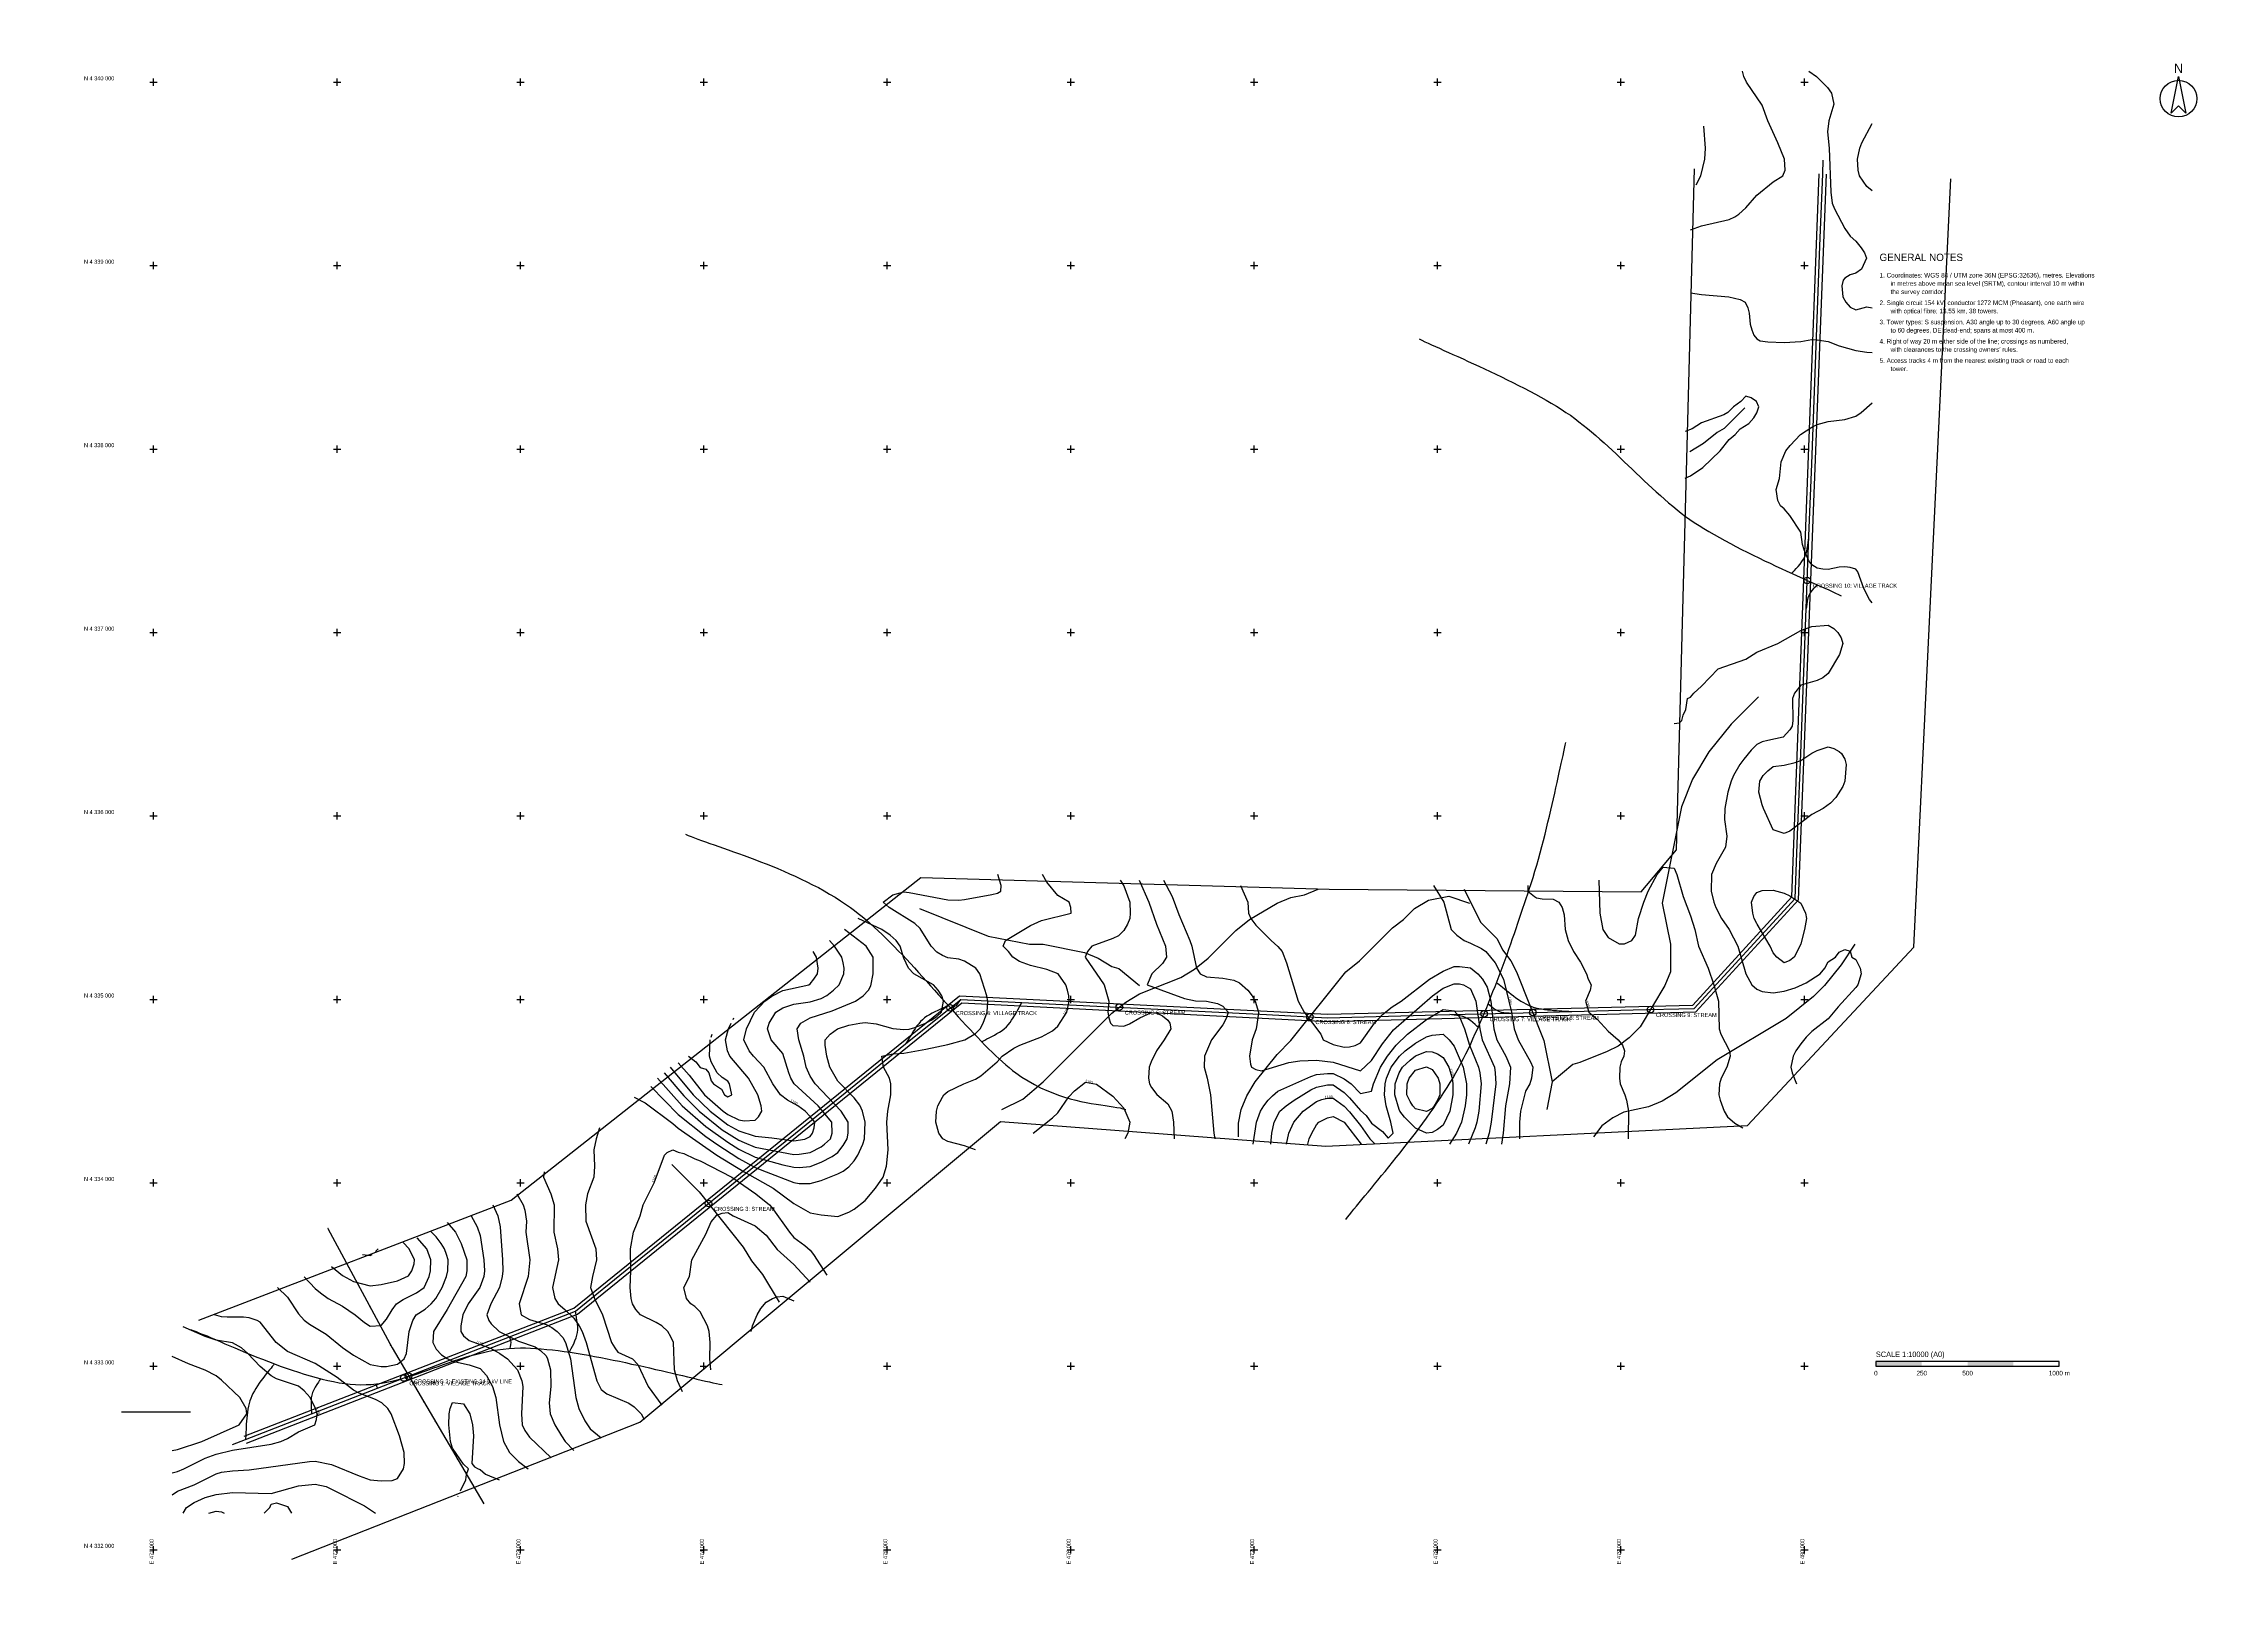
# Model space of a CAD drawing. Header units: metres. Extents: x 470400 to 482290, y 4331800 to 4340210.
import ezdxf
from ezdxf.enums import TextEntityAlignment as Align

# ---------------------------------------------------------------- set-up
doc = ezdxf.new("R2010")
doc.units = ezdxf.units.M
for name, color, linetype in [('CROSSING-TEXT', 7, 'Continuous'), ('EXISTING-34.5KV-LINE', 6, 'Continuous'), ('EXISTING-VILLAGE-TRACK', 251, 'Continuous'), ('GRID-COORDINATES', 8, 'Continuous'), ('NOTES', 7, 'Continuous'), ('OHL-154KV', 1, 'Continuous'), ('RIGHT-OF-WAY-40M', 252, 'Continuous'), ('ROAD-ACCESS-TRACK', 41, 'Continuous'), ('STREAM', 150, 'Continuous'), ('SURVEY-CORRIDOR', 8, 'Continuous'), ('TITLE-SYMBOLS', 7, 'Continuous'), ('TOPO-CONTOUR-MAJOR', 8, 'Continuous'), ('TOPO-CONTOUR-MINOR', 252, 'Continuous'), ('TOPO-TEXT', 8, 'Continuous')]:
    doc.layers.add(name, color=color, linetype=linetype)

# ---------------------------------------------------------------- blocks, each defined once
blk = doc.blocks.new('POLE_34.5KV')
blk.add_lwpolyline([(-0.75, -0.75), (0.75, -0.75), (0.75, 0.75), (-0.75, 0.75)], close=True)
blk = doc.blocks.new('NORTH_ARROW')
at = {"layer": 'TITLE-SYMBOLS'}
blk.add_lwpolyline([(0, 12), (4, -8), (0, -4), (-4, -8)], close=True, dxfattribs=at)
blk.add_circle((0, 0), 10, dxfattribs=at)
blk.add_text('N', height=5, dxfattribs=at).set_placement((0, 14), align=Align.CENTER)
blk = doc.blocks.new('SCALE_BAR_1-10000')
at = {"layer": 'TITLE-SYMBOLS'}
blk.add_lwpolyline([(0, 0), (100, 0), (100, 2.5), (0, 2.5)], close=True, dxfattribs=at)
for points in [[(0, 0), (25, 0), (0, 2.5), (25, 2.5)], [(50, 0), (75, 0), (50, 2.5), (75, 2.5)]]:
    blk.add_solid(points, dxfattribs=at)
blk.add_text('SCALE 1:10000 (A0)', height=3, dxfattribs=at).set_placement((0, 5))
for s, p in [('0', (0, -5)), ('250', (25, -5)), ('500', (50, -5)), ('1000 m', (100, -5))]:
    blk.add_text(s, height=2.5, dxfattribs=at).set_placement(p, align=Align.CENTER)
blk = doc.blocks.new('GENERAL_NOTES')
at = {"layer": 'NOTES'}
for s, height, p in [('GENERAL NOTES', 4, (0, 0)), ('1. Coordinates: WGS 84 / UTM zone 36N (EPSG:32636), metres. Elevations', 2.5, (0, -9)), ('in metres above mean sea level (SRTM), contour interval 10 m within', 2.5, (6, -13.5)), ('2. Single circuit 154 kV, conductor 1272 MCM (Pheasant), one earth wire', 2.5, (0, -24)), ('the survey corridor.', 2.5, (6, -18)), ('3. Tower types: S suspension, A30 angle up to 30 degrees, A60 angle up', 2.5, (0, -34.5)), ('with optical fibre; 13.55 km, 38 towers.', 2.5, (6, -28.5)), ('4. Right of way 20 m either side of the line; crossings as numbered,', 2.5, (0, -45)), ("with clearances to the crossing owners' rules.", 2.5, (6, -49.5)), ('to 60 degrees, DE dead-end; spans at most 400 m.', 2.5, (6, -39)), ('5. Access tracks 4 m from the nearest existing track or road to each', 2.5, (0, -55.5)), ('tower.', 2.5, (6, -60))]:
    blk.add_text(s, height=height, dxfattribs=at).set_placement(p)

msp = doc.modelspace()

# ---------------------------------------------------------------- linework, layer by layer
at = {"layer": 'CROSSING-TEXT'}
for centre in [(480016, 4337284), (475343, 4334954), (476265, 4334957), (477304, 4334905), (478254, 4334921), (478519, 4334928), (479161, 4334944), (474025, 4333887), (472364, 4332936), (472390, 4332946)]:
    msp.add_circle(centre, 18, dxfattribs=at)
at = {"layer": 'EXISTING-34.5KV-LINE'}
msp.add_lwpolyline([(471950, 4333750), (472300, 4333100), (472800, 4332250)], dxfattribs=at)
at = {"layer": 'EXISTING-VILLAGE-TRACK'}
for points in [[(477900, 4338600), (477914, 4338593), (477930, 4338585), (477948, 4338577), (477967, 4338568), (477988, 4338559), (478010, 4338549), (478034, 4338538), (478059, 4338527), (478084, 4338516), (478111, 4338504), (478139, 4338491), (478167, 4338478), (478196, 4338465), (478226, 4338451), (478256, 4338438), (478287, 4338423), (478318, 4338409), (478349, 4338394), (478380, 4338378), (478411, 4338363), (478442, 4338347), (478473, 4338331), (478503, 4338315), (478534, 4338299), (478563, 4338283), (478592, 4338266), (478620, 4338250), (478648, 4338233), (478674, 4338217), (478700, 4338200), (478724, 4338184), (478748, 4338167), (478771, 4338149), (478794, 4338131), (478817, 4338112), (478840, 4338093), (478863, 4338074), (478885, 4338054), (478908, 4338034), (478930, 4338014), (478952, 4337994), (478974, 4337973), (478996, 4337952), (479017, 4337931), (479039, 4337910), (479061, 4337890), (479083, 4337869), (479104, 4337848), (479126, 4337827), (479148, 4337806), (479170, 4337786), (479192, 4337766), (479215, 4337746), (479237, 4337726), (479260, 4337707), (479283, 4337688), (479306, 4337669), (479329, 4337651), (479352, 4337633), (479376, 4337616), (479400, 4337600), (479426, 4337583), (479452, 4337567), (479480, 4337550), (479508, 4337534), (479537, 4337517), (479566, 4337501), (479597, 4337485), (479627, 4337469), (479658, 4337453), (479689, 4337437), (479720, 4337422), (479751, 4337406), (479782, 4337391), (479813, 4337377), (479844, 4337362), (479874, 4337349), (479904, 4337335), (479933, 4337322), (479961, 4337309), (479989, 4337296), (480016, 4337284), (480041, 4337273), (480066, 4337262), (480090, 4337251), (480112, 4337241), (480133, 4337232), (480152, 4337223), (480170, 4337215), (480186, 4337207), (480200, 4337200)], [(477500, 4333800), (477509, 4333812), (477520, 4333826), (477532, 4333841), (477544, 4333856), (477558, 4333873), (477573, 4333891), (477588, 4333909), (477604, 4333929), (477621, 4333949), (477639, 4333971), (477657, 4333993), (477675, 4334015), (477695, 4334039), (477714, 4334062), (477734, 4334087), (477755, 4334112), (477775, 4334138), (477796, 4334163), (477816, 4334190), (477837, 4334216), (477858, 4334243), (477879, 4334271), (477899, 4334298), (477920, 4334326), (477940, 4334353), (477960, 4334381), (477979, 4334409), (477998, 4334437), (478017, 4334464), (478035, 4334492), (478052, 4334519), (478069, 4334546), (478085, 4334573), (478100, 4334600), (478114, 4334625), (478127, 4334651), (478141, 4334677), (478154, 4334703), (478168, 4334730), (478181, 4334757), (478193, 4334785), (478206, 4334813), (478219, 4334841), (478231, 4334869), (478243, 4334897), (478256, 4334926), (478268, 4334955), (478279, 4334984), (478291, 4335013), (478302, 4335042), (478314, 4335071), (478325, 4335100), (478336, 4335129), (478347, 4335158), (478358, 4335187), (478368, 4335216), (478379, 4335245), (478389, 4335274), (478399, 4335303), (478409, 4335331), (478419, 4335359), (478428, 4335387), (478438, 4335415), (478447, 4335443), (478456, 4335470), (478465, 4335497), (478474, 4335523), (478483, 4335549), (478492, 4335575), (478500, 4335600), (478511, 4335632), (478521, 4335665), (478531, 4335698), (478541, 4335732), (478550, 4335765), (478560, 4335799), (478569, 4335833), (478578, 4335866), (478586, 4335900), (478594, 4335933), (478602, 4335966), (478610, 4335999), (478618, 4336031), (478625, 4336062), (478632, 4336093), (478639, 4336124), (478645, 4336153), (478652, 4336182), (478658, 4336209), (478663, 4336236), (478669, 4336261), (478674, 4336285), (478679, 4336308), (478684, 4336329), (478688, 4336349), (478692, 4336368), (478696, 4336385), (478700, 4336400)], [(473900, 4335900), (473914, 4335894), (473930, 4335887), (473948, 4335881), (473967, 4335873), (473987, 4335866), (474009, 4335858), (474032, 4335850), (474056, 4335842), (474081, 4335833), (474106, 4335824), (474133, 4335815), (474161, 4335805), (474189, 4335795), (474219, 4335784), (474248, 4335773), (474278, 4335762), (474309, 4335750), (474340, 4335738), (474372, 4335726), (474403, 4335713), (474435, 4335699), (474467, 4335685), (474498, 4335671), (474530, 4335656), (474562, 4335641), (474593, 4335625), (474624, 4335609), (474655, 4335592), (474685, 4335574), (474715, 4335557), (474744, 4335538), (474772, 4335519), (474800, 4335500), (474821, 4335484), (474842, 4335468), (474863, 4335451), (474885, 4335433), (474906, 4335414), (474928, 4335394), (474950, 4335374), (474972, 4335354), (474994, 4335332), (475016, 4335310), (475038, 4335288), (475060, 4335265), (475082, 4335242), (475104, 4335219), (475126, 4335195), (475148, 4335171), (475170, 4335147), (475192, 4335123), (475214, 4335099), (475236, 4335074), (475258, 4335050), (475280, 4335025), (475301, 4335001), (475323, 4334977), (475344, 4334953), (475366, 4334929), (475387, 4334905), (475408, 4334882), (475429, 4334859), (475450, 4334837), (475471, 4334814), (475491, 4334793), (475511, 4334772), (475531, 4334751), (475551, 4334731), (475571, 4334712), (475590, 4334694), (475609, 4334676), (475628, 4334659), (475646, 4334643), (475664, 4334628), (475682, 4334613), (475700, 4334600), (475734, 4334576), (475768, 4334555), (475802, 4334536), (475835, 4334518), (475869, 4334503), (475902, 4334490), (475934, 4334478), (475966, 4334467), (475997, 4334458), (476027, 4334450), (476056, 4334444), (476085, 4334438), (476112, 4334433), (476139, 4334429), (476164, 4334425), (476188, 4334421), (476210, 4334418), (476231, 4334415), (476251, 4334411), (476269, 4334408), (476285, 4334404), (476300, 4334400)], [(471200, 4333200), (471215, 4333195), (471232, 4333189), (471250, 4333181), (471269, 4333173), (471291, 4333165), (471313, 4333155), (471337, 4333145), (471362, 4333134), (471388, 4333123), (471415, 4333112), (471443, 4333100), (471472, 4333088), (471501, 4333075), (471531, 4333063), (471562, 4333050), (471594, 4333038), (471626, 4333025), (471658, 4333013), (471690, 4333001), (471723, 4332989), (471756, 4332978), (471789, 4332967), (471821, 4332957), (471854, 4332947), (471886, 4332938), (471918, 4332930), (471950, 4332922), (471981, 4332916), (472012, 4332910), (472042, 4332906), (472071, 4332902), (472100, 4332900), (472129, 4332899), (472158, 4332900), (472186, 4332901), (472215, 4332904), (472243, 4332908), (472271, 4332913), (472299, 4332919), (472327, 4332926), (472355, 4332933), (472383, 4332942), (472411, 4332950), (472439, 4332959), (472467, 4332969), (472495, 4332979), (472523, 4332989), (472552, 4332999), (472580, 4333009), (472608, 4333019), (472637, 4333029), (472666, 4333038), (472695, 4333047), (472724, 4333056), (472754, 4333064), (472783, 4333072), (472813, 4333079), (472843, 4333085), (472874, 4333090), (472905, 4333094), (472936, 4333097), (472968, 4333099), (473000, 4333100), (473027, 4333100), (473055, 4333099), (473083, 4333097), (473113, 4333095), (473143, 4333092), (473174, 4333089), (473206, 4333085), (473238, 4333081), (473270, 4333076), (473303, 4333071), (473337, 4333065), (473370, 4333060), (473404, 4333053), (473438, 4333047), (473472, 4333041), (473505, 4333034), (473539, 4333027), (473573, 4333020), (473606, 4333012), (473639, 4333005), (473672, 4332998), (473704, 4332991), (473736, 4332983), (473767, 4332976), (473797, 4332969), (473827, 4332962), (473856, 4332955), (473884, 4332949), (473911, 4332942), (473937, 4332936), (473962, 4332930), (473986, 4332925), (474008, 4332919), (474030, 4332915), (474049, 4332910), (474068, 4332906), (474085, 4332903), (474100, 4332900)]]:
    msp.add_lwpolyline(points, dxfattribs=at)
at = {"layer": 'GRID-COORDINATES'}
for p, q in [((470980, 4340000), (471020, 4340000)), ((471000, 4339980), (471000, 4340020)), ((471980, 4340000), (472020, 4340000)), ((472000, 4339980), (472000, 4340020)), ((472980, 4340000), (473020, 4340000)), ((473000, 4339980), (473000, 4340020)), ((473980, 4340000), (474020, 4340000)), ((474000, 4339980), (474000, 4340020)), ((474980, 4340000), (475020, 4340000)), ((475000, 4339980), (475000, 4340020)), ((475980, 4340000), (476020, 4340000)), ((476000, 4339980), (476000, 4340020)), ((476980, 4340000), (477020, 4340000)), ((477000, 4339980), (477000, 4340020)), ((477980, 4340000), (478020, 4340000)), ((478000, 4339980), (478000, 4340020)), ((478980, 4340000), (479020, 4340000)), ((479000, 4339980), (479000, 4340020)), ((479980, 4340000), (480020, 4340000)), ((480000, 4339980), (480000, 4340020)), ((471000, 4338980), (471000, 4339020)), ((472000, 4338980), (472000, 4339020)), ((473000, 4338980), (473000, 4339020)), ((474000, 4338980), (474000, 4339020)), ((475000, 4338980), (475000, 4339020)), ((476000, 4338980), (476000, 4339020)), ((477000, 4338980), (477000, 4339020)), ((478000, 4338980), (478000, 4339020)), ((479000, 4338980), (479000, 4339020)), ((480000, 4338980), (480000, 4339020)), ((470980, 4339000), (471020, 4339000)), ((471980, 4339000), (472020, 4339000)), ((472980, 4339000), (473020, 4339000)), ((473980, 4339000), (474020, 4339000)), ((474980, 4339000), (475020, 4339000)), ((475980, 4339000), (476020, 4339000)), ((476980, 4339000), (477020, 4339000)), ((477980, 4339000), (478020, 4339000)), ((478980, 4339000), (479020, 4339000)), ((479980, 4339000), (480020, 4339000)), ((470980, 4338000), (471020, 4338000)), ((471000, 4337980), (471000, 4338020)), ((471980, 4338000), (472020, 4338000)), ((472000, 4337980), (472000, 4338020)), ((472980, 4338000), (473020, 4338000)), ((473000, 4337980), (473000, 4338020)), ((473980, 4338000), (474020, 4338000)), ((474000, 4337980), (474000, 4338020)), ((474980, 4338000), (475020, 4338000)), ((475000, 4337980), (475000, 4338020)), ((475980, 4338000), (476020, 4338000)), ((476000, 4337980), (476000, 4338020)), ((476980, 4338000), (477020, 4338000)), ((477000, 4337980), (477000, 4338020)), ((477980, 4338000), (478020, 4338000)), ((478000, 4337980), (478000, 4338020)), ((478980, 4338000), (479020, 4338000)), ((479000, 4337980), (479000, 4338020)), ((479980, 4338000), (480020, 4338000)), ((480000, 4337980), (480000, 4338020)), ((470980, 4337000), (471020, 4337000)), ((471000, 4336980), (471000, 4337020)), ((471980, 4337000), (472020, 4337000)), ((472000, 4336980), (472000, 4337020)), ((472980, 4337000), (473020, 4337000)), ((473000, 4336980), (473000, 4337020)), ((473980, 4337000), (474020, 4337000)), ((474000, 4336980), (474000, 4337020)), ((474980, 4337000), (475020, 4337000)), ((475000, 4336980), (475000, 4337020)), ((475980, 4337000), (476020, 4337000)), ((476000, 4336980), (476000, 4337020)), ((476980, 4337000), (477020, 4337000)), ((477000, 4336980), (477000, 4337020)), ((477980, 4337000), (478020, 4337000)), ((478000, 4336980), (478000, 4337020)), ((478980, 4337000), (479020, 4337000)), ((479000, 4336980), (479000, 4337020)), ((479980, 4337000), (480020, 4337000)), ((480000, 4336980), (480000, 4337020)), ((470980, 4336000), (471020, 4336000)), ((471000, 4335980), (471000, 4336020)), ((471980, 4336000), (472020, 4336000)), ((472000, 4335980), (472000, 4336020)), ((472980, 4336000), (473020, 4336000)), ((473000, 4335980), (473000, 4336020)), ((473980, 4336000), (474020, 4336000)), ((474000, 4335980), (474000, 4336020)), ((474980, 4336000), (475020, 4336000)), ((475000, 4335980), (475000, 4336020)), ((475980, 4336000), (476020, 4336000)), ((476000, 4335980), (476000, 4336020)), ((476980, 4336000), (477020, 4336000)), ((477000, 4335980), (477000, 4336020)), ((477980, 4336000), (478020, 4336000)), ((478000, 4335980), (478000, 4336020)), ((478980, 4336000), (479020, 4336000)), ((479000, 4335980), (479000, 4336020)), ((479980, 4336000), (480020, 4336000)), ((480000, 4335980), (480000, 4336020)), ((470980, 4335000), (471020, 4335000)), ((471000, 4334980), (471000, 4335020)), ((471980, 4335000), (472020, 4335000)), ((472000, 4334980), (472000, 4335020)), ((472980, 4335000), (473020, 4335000)), ((473000, 4334980), (473000, 4335020)), ((473980, 4335000), (474020, 4335000)), ((474000, 4334980), (474000, 4335020)), ((474980, 4335000), (475020, 4335000)), ((475000, 4334980), (475000, 4335020)), ((475980, 4335000), (476020, 4335000)), ((476000, 4334980), (476000, 4335020)), ((476980, 4335000), (477020, 4335000)), ((477000, 4334980), (477000, 4335020)), ((477980, 4335000), (478020, 4335000)), ((478000, 4334980), (478000, 4335020)), ((478980, 4335000), (479020, 4335000)), ((479000, 4334980), (479000, 4335020)), ((479980, 4335000), (480020, 4335000)), ((480000, 4334980), (480000, 4335020)), ((470980, 4334000), (471020, 4334000)), ((471000, 4333980), (471000, 4334020)), ((471980, 4334000), (472020, 4334000)), ((472000, 4333980), (472000, 4334020)), ((472980, 4334000), (473020, 4334000)), ((473000, 4333980), (473000, 4334020)), ((473980, 4334000), (474020, 4334000)), ((474000, 4333980), (474000, 4334020)), ((474980, 4334000), (475020, 4334000)), ((475000, 4333980), (475000, 4334020)), ((475980, 4334000), (476020, 4334000)), ((476000, 4333980), (476000, 4334020)), ((476980, 4334000), (477020, 4334000)), ((477000, 4333980), (477000, 4334020)), ((477980, 4334000), (478020, 4334000)), ((478000, 4333980), (478000, 4334020)), ((478980, 4334000), (479020, 4334000)), ((479000, 4333980), (479000, 4334020)), ((479980, 4334000), (480020, 4334000)), ((480000, 4333980), (480000, 4334020)), ((470980, 4333000), (471020, 4333000)), ((471000, 4332980), (471000, 4333020)), ((471980, 4333000), (472020, 4333000)), ((472000, 4332980), (472000, 4333020)), ((472980, 4333000), (473020, 4333000)), ((473000, 4332980), (473000, 4333020)), ((473980, 4333000), (474020, 4333000)), ((474000, 4332980), (474000, 4333020)), ((474980, 4333000), (475020, 4333000)), ((475000, 4332980), (475000, 4333020)), ((475980, 4333000), (476020, 4333000)), ((476000, 4332980), (476000, 4333020)), ((476980, 4333000), (477020, 4333000)), ((477000, 4332980), (477000, 4333020)), ((477980, 4333000), (478020, 4333000)), ((478000, 4332980), (478000, 4333020)), ((478980, 4333000), (479020, 4333000)), ((479000, 4332980), (479000, 4333020)), ((479980, 4333000), (480020, 4333000)), ((480000, 4332980), (480000, 4333020)), ((471000, 4331980), (471000, 4332020)), ((472000, 4331980), (472000, 4332020)), ((473000, 4331980), (473000, 4332020)), ((474000, 4331980), (474000, 4332020)), ((475000, 4331980), (475000, 4332020)), ((476000, 4331980), (476000, 4332020)), ((477000, 4331980), (477000, 4332020)), ((478000, 4331980), (478000, 4332020)), ((479000, 4331980), (479000, 4332020)), ((480000, 4331980), (480000, 4332020)), ((470980, 4332000), (471020, 4332000)), ((471980, 4332000), (472020, 4332000)), ((472980, 4332000), (473020, 4332000)), ((473980, 4332000), (474020, 4332000)), ((474980, 4332000), (475020, 4332000)), ((475980, 4332000), (476020, 4332000)), ((476980, 4332000), (477020, 4332000)), ((477980, 4332000), (478020, 4332000)), ((478980, 4332000), (479020, 4332000)), ((479980, 4332000), (480020, 4332000))]:
    msp.add_line(p, q, dxfattribs=at)
at = {"layer": 'OHL-154KV'}
msp.add_lwpolyline([(471430, 4332573), (471500, 4332600), (471860, 4332740), (472220, 4332880), (472580, 4333020), (472940, 4333160), (473300, 4333300), (473600, 4333543), (473900, 4333786), (474200, 4334029), (474500, 4334271), (474800, 4334514), (475100, 4334757), (475400, 4335000), (475733, 4334983), (476067, 4334967), (476400, 4334950), (476733, 4334933), (477067, 4334917), (477400, 4334900), (477733, 4334908), (478067, 4334917), (478400, 4334925), (478733, 4334933), (479067, 4334942), (479400, 4334950), (479583, 4335150), (479767, 4335350), (479950, 4335550), (479965, 4335945), (479980, 4336340), (479995, 4336735), (480010, 4337130), (480025, 4337525), (480040, 4337920), (480055, 4338315), (480070, 4338710), (480085, 4339105), (480100, 4339500), (480103, 4339575)], dxfattribs=at)
at = {"layer": 'RIGHT-OF-WAY-40M'}
for points in [[(471493, 4332619), (473290, 4333317), (475394, 4335019), (477400, 4334920), (479392, 4334968), (479932, 4335558), (480080, 4339501)], [(471507, 4332581), (473310, 4333283), (475406, 4334981), (477400, 4334880), (479408, 4334932), (479968, 4335542), (480120, 4339499)]]:
    msp.add_lwpolyline(points, dxfattribs=at)
at = {"layer": 'ROAD-ACCESS-TRACK'}
for points in [[(479932, 4337322), (479938, 4337329), (479946, 4337338), (479956, 4337348), (479966, 4337360), (479977, 4337373), (479987, 4337386), (479996, 4337399), (480003, 4337412), (480008, 4337426), (480013, 4337442), (480016, 4337458), (480018, 4337474), (480021, 4337490), (480022, 4337504), (480024, 4337516), (480025, 4337525)], [(480069, 4337261), (480062, 4337253), (480052, 4337242), (480041, 4337229), (480031, 4337216), (480024, 4337202), (480019, 4337188), (480015, 4337171), (480013, 4337154), (480011, 4337140), (480010, 4337130)], [(475346, 4334951), (475355, 4334955), (475367, 4334962), (475379, 4334969), (475387, 4334980), (475395, 4334992), (475400, 4335000)], [(475514, 4334769), (475521, 4334773), (475531, 4334778), (475542, 4334784), (475555, 4334790), (475569, 4334797), (475584, 4334805), (475598, 4334813), (475612, 4334822), (475626, 4334831), (475638, 4334840), (475649, 4334850), (475659, 4334861), (475669, 4334873), (475678, 4334886), (475687, 4334900), (475696, 4334914), (475704, 4334929), (475711, 4334942), (475718, 4334955), (475724, 4334966), (475729, 4334976), (475733, 4334983)], [(478276, 4334976), (478283, 4334970), (478294, 4334961), (478306, 4334951), (478319, 4334942), (478332, 4334935), (478346, 4334931), (478362, 4334929), (478377, 4334927), (478391, 4334926), (478400, 4334925)], [(478322, 4335091), (478328, 4335087), (478336, 4335081), (478345, 4335074), (478354, 4335066), (478365, 4335057), (478376, 4335048), (478388, 4335039), (478401, 4335029), (478414, 4335019), (478427, 4335009), (478441, 4335000), (478455, 4334991), (478468, 4334983), (478482, 4334975), (478495, 4334968), (478509, 4334963), (478522, 4334958), (478536, 4334954), (478552, 4334951), (478567, 4334948), (478584, 4334945), (478600, 4334943), (478616, 4334942), (478633, 4334940), (478649, 4334939), (478664, 4334938), (478678, 4334937), (478692, 4334936), (478705, 4334936), (478716, 4334935), (478725, 4334934), (478733, 4334933)], [(475333, 4334966), (475325, 4334962), (475315, 4334957), (475303, 4334952), (475290, 4334946), (475275, 4334939), (475260, 4334932), (475245, 4334924), (475230, 4334916), (475216, 4334908), (475203, 4334899), (475192, 4334889), (475181, 4334879), (475171, 4334867), (475160, 4334854), (475151, 4334840), (475141, 4334826), (475133, 4334811), (475124, 4334798), (475117, 4334785), (475110, 4334774), (475105, 4334764), (475100, 4334757)], [(478222, 4334848), (478215, 4334854), (478205, 4334863), (478193, 4334874), (478180, 4334884), (478166, 4334894), (478153, 4334901), (478138, 4334906), (478122, 4334910), (478105, 4334912), (478090, 4334914), (478076, 4334915), (478067, 4334917)], [(473268, 4333076), (473271, 4333085), (473277, 4333096), (473283, 4333109), (473290, 4333123), (473297, 4333138), (473303, 4333154), (473308, 4333170), (473311, 4333184), (473312, 4333199), (473312, 4333215), (473310, 4333232), (473308, 4333249), (473306, 4333265), (473303, 4333279), (473301, 4333291), (473300, 4333300)], [(472944, 4333098), (472946, 4333106), (472948, 4333118), (472949, 4333129), (472947, 4333141), (472943, 4333152), (472940, 4333160)], [(471657, 4333013), (471653, 4333006), (471647, 4332999), (471640, 4332990), (471632, 4332980), (471623, 4332969), (471614, 4332958), (471605, 4332946), (471595, 4332933), (471585, 4332920), (471576, 4332907), (471566, 4332893), (471557, 4332879), (471549, 4332866), (471541, 4332852), (471535, 4332838), (471529, 4332825), (471525, 4332812), (471521, 4332797), (471517, 4332782), (471514, 4332766), (471512, 4332750), (471510, 4332734), (471508, 4332717), (471507, 4332701), (471505, 4332685), (471504, 4332670), (471504, 4332655), (471503, 4332641), (471502, 4332629), (471502, 4332618), (471501, 4332608), (471500, 4332600)], [(471909, 4332932), (471905, 4332924), (471898, 4332913), (471890, 4332900), (471881, 4332886), (471873, 4332871), (471866, 4332856), (471862, 4332842), (471859, 4332827), (471858, 4332811), (471858, 4332794), (471858, 4332777), (471859, 4332762), (471860, 4332749), (471860, 4332740)], [(472217, 4332904), (472215, 4332892), (472220, 4332880)]]:
    msp.add_lwpolyline(points, dxfattribs=at)
at = {"layer": 'STREAM'}
for points in [[(479675, 4338225), (479562, 4338112), (479525, 4338090), (479450, 4338030), (479375, 4337985)], [(479750, 4336650), (479600, 4336500), (479480, 4336350), (479390, 4336200), (479330, 4336050), (479225, 4335525), (479270, 4335300), (479270, 4335150), (479240, 4335075), (479105, 4334850), (479045, 4334790), (478985, 4334745), (478925, 4334715), (478775, 4334655), (478738, 4334644), (478625, 4334550)], [(475625, 4334400), (475738, 4334456), (475850, 4334550), (476225, 4334925), (476300, 4334985), (476375, 4335030), (476600, 4335120), (476675, 4335165), (476750, 4335225), (476900, 4335375), (476975, 4335435), (477125, 4335525), (477200, 4335555), (477275, 4335570), (477350, 4335600)], [(478145, 4335600), (478235, 4335420), (478325, 4335330), (478355, 4335270), (478400, 4335210), (478430, 4335150), (478580, 4334775), (478625, 4334550), (478595, 4334400)], [(475175, 4335495), (475550, 4335345), (475775, 4335300), (475850, 4335300), (476075, 4335255), (476150, 4335225), (476225, 4335180), (476262, 4335169), (476375, 4335075)], [(476915, 4334250), (476915, 4334325), (476930, 4334400), (476960, 4334475), (477005, 4334550), (477125, 4334700), (477200, 4334775), (477500, 4335150), (477575, 4335210), (477755, 4335390), (477815, 4335435), (477875, 4335495), (477950, 4335540), (478062, 4335562), (478175, 4335525)], [(480275, 4335300), (480200, 4335188), (480110, 4335075), (480050, 4335015), (479900, 4334895), (479525, 4334670), (479300, 4334490), (479225, 4334445), (479150, 4334415), (479015, 4334385), (478955, 4334355), (478895, 4334310), (478850, 4334250)], [(473825, 4334100), (473975, 4333950), (474215, 4333650), (474260, 4333575), (474320, 4333500), (474410, 4333350)], [(471200, 4332750), (470825, 4332750)]]:
    msp.add_lwpolyline(points, dxfattribs=at)
at = {"layer": 'SURVEY-CORRIDOR'}
for points in [[(471246, 4333252), (472949, 4333905), (475183, 4335665), (477409, 4335600), (479110, 4335587), (479303, 4335816), (479401, 4339527)], [(471754, 4331948), (473651, 4332695), (475617, 4334335), (477391, 4334200), (479690, 4334313), (480597, 4335284), (480799, 4339473)]]:
    msp.add_lwpolyline(points, dxfattribs=at)
at = {"layer": 'TOPO-CONTOUR-MAJOR'}
for points in [[(480370, 4339407), (480340, 4339431), (480300, 4339490), (480293, 4339520), (480289, 4339580), (480302, 4339640), (480313, 4339670), (480370, 4339775)], [(475480, 4334179), (475420, 4334202), (475330, 4334225), (475303, 4334240), (475281, 4334270), (475264, 4334330), (475268, 4334390), (475276, 4334420), (475300, 4334467), (475309, 4334480), (475330, 4334497), (475418, 4334540), (475480, 4334565), (475510, 4334584), (475599, 4334660), (475626, 4334690), (475690, 4334734), (475722, 4334750), (475840, 4334796), (475900, 4334829), (475930, 4334854), (475979, 4334930), (475991, 4334990), (475990, 4335020), (475983, 4335050), (475973, 4335080), (475931, 4335140), (475870, 4335163), (475780, 4335184), (475720, 4335207), (475684, 4335230), (475660, 4335261), (475631, 4335290), (475645, 4335320), (475780, 4335402), (475840, 4335429), (476003, 4335470), (476000, 4335500), (475991, 4335530), (475930, 4335567), (475870, 4335639), (475847, 4335680)], [(477978, 4335620), (478034, 4335530), (478075, 4335380), (478105, 4335350), (478145, 4335320), (478180, 4335307), (478240, 4335277), (478264, 4335260), (478315, 4335200), (478360, 4335110), (478403, 4334930), (478417, 4334840), (478440, 4334780), (478507, 4334660), (478520, 4334630), (478512, 4334570), (478504, 4334540), (478480, 4334500), (478452, 4334390), (478447, 4334330), (478447, 4334240)], [(478492, 4335620), (478493, 4335590), (478528, 4335560), (478540, 4335553), (478570, 4335548), (478630, 4335547), (478661, 4335530), (478680, 4335500), (478690, 4335461), (478696, 4335380), (478713, 4335320), (478741, 4335260), (478780, 4335202), (478813, 4335140), (478822, 4335110), (478837, 4335080), (478832, 4335050), (478806, 4334990), (478824, 4334930), (478870, 4334892), (478930, 4334827), (478984, 4334780), (479008, 4334750), (479019, 4334720), (479016, 4334690), (479002, 4334660), (478994, 4334630), (478992, 4334570), (478996, 4334540), (479021, 4334480), (479030, 4334450), (479041, 4334390), (479039, 4334240)], [(473816, 4334630), (473942, 4334480), (474034, 4334390), (474130, 4334316), (474190, 4334284), (474280, 4334254), (474370, 4334245), (474490, 4334228), (474550, 4334238), (474580, 4334253), (474593, 4334270), (474602, 4334300), (474604, 4334330), (474580, 4334362), (474553, 4334390), (474513, 4334420), (474456, 4334450), (474418, 4334480), (474376, 4334540), (474327, 4334630), (474270, 4334690), (474247, 4334720), (474218, 4334780), (474232, 4334840), (474275, 4334930), (474332, 4334990), (474370, 4335017), (474430, 4335048), (474572, 4335080), (474580, 4335084), (474600, 4335110), (474620, 4335140), (474623, 4335170), (474614, 4335230), (474595, 4335260)], [(475796, 4334270), (475900, 4334354), (475930, 4334382), (475990, 4334469), (476020, 4334502), (476080, 4334549), (476140, 4334537), (476230, 4334473), (476290, 4334407), (476323, 4334330), (476311, 4334270), (476295, 4334240)], [(477176, 4334210), (477189, 4334270), (477217, 4334330), (477268, 4334390), (477340, 4334444), (477370, 4334455), (477400, 4334461), (477430, 4334462), (477490, 4334418), (477520, 4334387), (477580, 4334313), (477631, 4334240), (477660, 4334210)], [(473884, 4332860), (473856, 4332920), (473840, 4332980), (473834, 4333130), (473820, 4333160), (473803, 4333190), (473771, 4333220), (473740, 4333239), (473655, 4333280), (473628, 4333310), (473610, 4333340), (473603, 4333370), (473598, 4333430), (473602, 4333520), (473599, 4333640), (473616, 4333730), (473653, 4333820), (473669, 4333880), (473728, 4334000), (473786, 4334150), (473800, 4334166), (473830, 4334180), (473860, 4334167), (473890, 4334160), (473950, 4334130), (473980, 4334120), (474153, 4334030), (474283, 4333940), (474357, 4333880), (474370, 4333865), (474466, 4333730), (474490, 4333702), (474550, 4333659), (474580, 4333632), (474598, 4333610), (474670, 4333497)], [(472732, 4333820), (472764, 4333760), (472780, 4333712), (472801, 4333580), (472804, 4333520), (472801, 4333490), (472779, 4333430), (472715, 4333340), (472686, 4333280), (472675, 4333220), (472675, 4333190), (472690, 4333166), (472720, 4333140), (472840, 4333096), (472887, 4333070), (472929, 4333040), (472983, 4332980), (473007, 4332920), (473013, 4332890), (473006, 4332740), (473010, 4332680), (473024, 4332650), (473050, 4332613), (473167, 4332500)], [(472138, 4333610), (472180, 4333603), (472192, 4333610)], [(472210, 4333625), (472224, 4333640)], [(471100, 4332419), (471130, 4332426), (471165, 4332440), (471280, 4332499), (471340, 4332521), (471430, 4332542), (471640, 4332576), (471693, 4332590), (471730, 4332607), (471790, 4332642), (471878, 4332680), (471888, 4332710), (471892, 4332740), (471883, 4332770), (471853, 4332830), (471820, 4332866), (471790, 4332891), (471670, 4332931), (471640, 4332947), (471580, 4332998), (471513, 4333070), (471479, 4333100), (471430, 4333128), (471340, 4333143), (471280, 4333163), (471160, 4333214)]]:
    msp.add_lwpolyline(points, dxfattribs=at)
msp.add_lwpolyline([(477790, 4334400), (477767, 4334480), (477769, 4334540), (477790, 4334599), (477809, 4334630), (477850, 4334669), (477880, 4334692), (477940, 4334715), (477970, 4334714), (478000, 4334703), (478030, 4334683), (478062, 4334630), (478079, 4334570), (478084, 4334540), (478084, 4334480), (478067, 4334390), (478030, 4334314), (478000, 4334291), (477970, 4334275), (477940, 4334270), (477880, 4334297), (477820, 4334358), (477795, 4334390)], close=True, dxfattribs=at)
at = {"layer": 'TOPO-CONTOUR-MINOR'}
for points in [[(479380, 4339195), (479440, 4339217), (479590, 4339251), (479620, 4339266), (479642, 4339280), (479680, 4339315), (479740, 4339384), (479830, 4339457), (479883, 4339490), (479895, 4339520), (479892, 4339580), (479856, 4339670), (479801, 4339790), (479770, 4339874), (479685, 4340000), (479670, 4340030), (479662, 4340060)], [(480024, 4340060), (480067, 4340030), (480127, 4339970), (480148, 4339940), (480161, 4339880), (480133, 4339790), (480126, 4339730), (480136, 4339640), (480145, 4339400), (480152, 4339340), (480164, 4339310), (480220, 4339203), (480249, 4339160), (480280, 4339134), (480310, 4339096), (480328, 4339070), (480338, 4339040), (480312, 4338980), (480280, 4338959), (480250, 4338949), (480220, 4338932), (480212, 4338920), (480204, 4338890), (480210, 4338830), (480226, 4338800), (480250, 4338774), (480280, 4338759), (480340, 4338776), (480370, 4338769)], [(479410, 4339440), (479436, 4339490), (479457, 4339580), (479461, 4339640), (479452, 4339760)], [(479380, 4338851), (479440, 4338843), (479588, 4338830), (479650, 4338815), (479677, 4338800), (479691, 4338770), (479699, 4338740), (479704, 4338680), (479713, 4338650), (479725, 4338620), (479740, 4338601), (479759, 4338590), (479800, 4338584), (479890, 4338580), (479980, 4338587), (480040, 4338597), (480070, 4338596), (480130, 4338586), (480190, 4338563), (480280, 4338538), (480340, 4338528), (480370, 4338527)], [(479350, 4337841), (479380, 4337854), (479447, 4337900), (479541, 4337990), (479590, 4338052), (479623, 4338080), (479650, 4338110), (479697, 4338140), (479724, 4338170), (479740, 4338197), (479751, 4338230), (479739, 4338260), (479710, 4338279), (479680, 4338288), (479653, 4338260), (479613, 4338230), (479582, 4338200), (479560, 4338186), (479440, 4338142), (479389, 4338110), (479350, 4338095)], [(480370, 4337162), (480355, 4337180), (480325, 4337240), (480292, 4337330), (480280, 4337345), (480250, 4337354), (480220, 4337357), (480190, 4337356), (480130, 4337344), (480100, 4337346), (480070, 4337351), (480040, 4337368), (480025, 4337390), (479999, 4337450), (479990, 4337480), (479980, 4337546), (479920, 4337638), (479890, 4337674), (479870, 4337690), (479856, 4337720), (479847, 4337780), (479864, 4337840), (479873, 4337930), (479899, 4337990), (479922, 4338020), (479978, 4338080), (480040, 4338120), (480070, 4338133), (480130, 4338150), (480220, 4338161), (480280, 4338180), (480310, 4338200), (480370, 4338251)], [(479290, 4336504), (479320, 4336508), (479331, 4336520), (479339, 4336550), (479354, 4336580), (479363, 4336640), (479380, 4336648), (479397, 4336670), (479440, 4336707), (479530, 4336802), (479680, 4336855), (479740, 4336893), (479855, 4336940), (479980, 4337010), (480040, 4337033), (480130, 4337040), (480160, 4337022), (480182, 4337000), (480200, 4336970), (480209, 4336940), (480192, 4336880), (480130, 4336777), (480100, 4336753), (480070, 4336738), (479980, 4336712), (479947, 4336670), (479935, 4336640), (479938, 4336520), (479933, 4336490), (479920, 4336469), (479885, 4336430), (479800, 4336412), (479770, 4336403), (479740, 4336389), (479710, 4336359), (479670, 4336310), (479648, 4336280), (479614, 4336220), (479600, 4336190), (479582, 4336130), (479566, 4336040), (479564, 4335980), (479578, 4335890), (479570, 4335830), (479520, 4335740), (479494, 4335680), (479492, 4335590), (479506, 4335530), (479518, 4335500), (479548, 4335440), (479590, 4335380), (479638, 4335290), (479680, 4335140), (479714, 4335080), (479740, 4335055), (479770, 4335043), (479830, 4335035), (479890, 4335044), (479950, 4335063), (480010, 4335091), (480086, 4335140), (480111, 4335170), (480130, 4335205), (480170, 4335230), (480190, 4335257), (480220, 4335271), (480250, 4335263), (480259, 4335230), (480280, 4335217), (480305, 4335170), (480309, 4335140), (480291, 4335080), (480280, 4335065), (480185, 4334960), (480130, 4334893), (480040, 4334824), (480010, 4334794), (479980, 4334758), (479954, 4334720), (479939, 4334690), (479927, 4334630), (479933, 4334600), (479957, 4334540)], [(478880, 4335650), (478885, 4335470), (478901, 4335380), (478930, 4335337), (478990, 4335303), (479020, 4335302), (479060, 4335320), (479079, 4335350), (479096, 4335440), (479125, 4335530), (479149, 4335590), (479198, 4335680), (479230, 4335720), (479290, 4335716), (479304, 4335680), (479339, 4335560), (479380, 4335456), (479403, 4335380), (479423, 4335290), (479476, 4335170), (479507, 4335080), (479531, 4334990), (479536, 4334840), (479545, 4334810), (479591, 4334720), (479595, 4334690), (479577, 4334630), (479547, 4334570), (479537, 4334540), (479534, 4334480), (479541, 4334450), (479562, 4334390), (479580, 4334360), (479620, 4334326), (479664, 4334300)], [(473620, 4334466), (473680, 4334436), (473830, 4334324), (473860, 4334297), (474071, 4334150), (474219, 4334060), (474377, 4333970), (474490, 4333887), (474580, 4333837), (474640, 4333825), (474730, 4333817), (474790, 4333840), (474820, 4333857), (474880, 4333904), (474936, 4333970), (474977, 4334030), (474996, 4334090), (475004, 4334180), (474997, 4334330), (475003, 4334390), (475020, 4334480), (475020, 4334540), (475012, 4334570), (474980, 4334630), (474971, 4334690), (475030, 4334703), (475090, 4334707), (475210, 4334729), (475330, 4334754), (475423, 4334780), (475480, 4334813), (475506, 4334840), (475523, 4334870), (475544, 4334930), (475548, 4334990), (475543, 4335020), (475505, 4335140), (475483, 4335170), (475420, 4335208), (475390, 4335219), (475330, 4335227), (475300, 4335239), (475270, 4335257), (475240, 4335290), (475180, 4335387), (475150, 4335414), (475010, 4335500), (474978, 4335530), (475030, 4335570), (475090, 4335586), (475120, 4335583), (475330, 4335543), (475390, 4335541), (475420, 4335544), (475570, 4335571), (475600, 4335578), (475619, 4335590), (475621, 4335620), (475603, 4335680)], [(476270, 4335650), (476290, 4335619), (476323, 4335530), (476325, 4335470), (476322, 4335440), (476310, 4335410), (476290, 4335375), (476260, 4335347), (476230, 4335332), (476116, 4335290), (476091, 4335260), (476078, 4335230), (476183, 4335080), (476208, 4334990), (476203, 4334930), (476207, 4334900), (476217, 4334870), (476230, 4334857), (476290, 4334854), (476320, 4334867), (476376, 4334900), (476440, 4334928), (476470, 4334924), (476500, 4334910), (476530, 4334886), (476540, 4334870), (476545, 4334840), (476510, 4334780), (476468, 4334720), (476438, 4334660), (476427, 4334630), (476424, 4334570), (476429, 4334540), (476440, 4334519), (476470, 4334481), (476530, 4334431), (476551, 4334390), (476561, 4334330), (476564, 4334240)], [(476374, 4335650), (476425, 4335530), (476467, 4335410), (476517, 4335290), (476522, 4335230), (476500, 4335195), (476442, 4335140), (476417, 4335080), (476620, 4335005), (476680, 4334992), (476740, 4334990), (476800, 4334977), (476830, 4334963), (476858, 4334930), (476849, 4334900), (476830, 4334862), (476767, 4334780), (476730, 4334690), (476727, 4334630), (476744, 4334570), (476762, 4334480), (476780, 4334270), (476786, 4334240)], [(476506, 4335650), (476553, 4335560), (476590, 4335462), (476650, 4335320), (476661, 4335290), (476685, 4335170), (476705, 4335140), (476740, 4335122), (476830, 4335116), (476890, 4335105), (476920, 4335090), (476965, 4335050), (476989, 4335020), (477005, 4334990), (477023, 4334930), (477021, 4334900), (477011, 4334840), (476989, 4334780), (476975, 4334690), (476980, 4334647), (476986, 4334630), (477010, 4334618), (477040, 4334611), (477190, 4334656), (477250, 4334664), (477340, 4334668), (477430, 4334657), (477580, 4334611), (477640, 4334666), (477700, 4334758), (477760, 4334833), (477972, 4335020), (478030, 4335061), (478090, 4335085), (478120, 4335085), (478142, 4335080), (478180, 4335058), (478209, 4334990), (478230, 4334840), (478243, 4334780), (478310, 4334630), (478314, 4334600), (478317, 4334540), (478292, 4334330), (478281, 4334270), (478264, 4334210)], [(476925, 4335620), (476965, 4335530), (476969, 4335470), (476982, 4335440), (477010, 4335405), (477093, 4335320), (477130, 4335289), (477153, 4335260), (477177, 4335200), (477240, 4334990), (477273, 4334930), (477363, 4334810), (477377, 4334780), (477430, 4334754), (477490, 4334739), (477520, 4334741), (477550, 4334749), (477580, 4334763), (477656, 4334870), (477700, 4334918), (477753, 4334960), (477802, 4334990), (477956, 4335110), (478030, 4335154), (478090, 4335179), (478120, 4335180), (478180, 4335171), (478219, 4335140), (478246, 4335110), (478270, 4335067), (478290, 4334990), (478306, 4334840), (478323, 4334780), (478373, 4334690), (478397, 4334630), (478393, 4334540), (478370, 4334420), (478357, 4334270), (478348, 4334210)], [(473710, 4334525), (473860, 4334373), (474010, 4334253), (474070, 4334210), (474190, 4334133), (474280, 4334084), (474340, 4334060), (474490, 4334002), (474520, 4333997), (474580, 4333996), (474640, 4334013), (474730, 4334048), (474760, 4334064), (474790, 4334087), (474819, 4334120), (474839, 4334150), (474866, 4334210), (474876, 4334240), (474880, 4334330), (474865, 4334390), (474850, 4334423), (474820, 4334463), (474730, 4334554), (474686, 4334630), (474671, 4334690), (474662, 4334750), (474661, 4334780), (474688, 4334810), (474729, 4334840), (474790, 4334859), (474850, 4334870), (474880, 4334874), (474940, 4334867), (475030, 4334841), (475090, 4334835), (475120, 4334838), (475150, 4334847), (475209, 4334870), (475240, 4334887), (475270, 4334907), (475296, 4334930), (475307, 4334990), (475297, 4335020), (475278, 4335050), (475251, 4335080), (475144, 4335140), (475115, 4335170), (475090, 4335225), (475071, 4335290), (475049, 4335320), (475015, 4335350), (474971, 4335380), (474841, 4335440)], [(473747, 4334570), (473881, 4334420), (474010, 4334307), (474130, 4334221), (474190, 4334184), (474280, 4334139), (474430, 4334098), (474490, 4334085), (474520, 4334083), (474580, 4334089), (474640, 4334112), (474700, 4334144), (474730, 4334166), (474760, 4334203), (474781, 4334240), (474787, 4334270), (474786, 4334330), (474748, 4334390), (474607, 4334540), (474580, 4334581), (474557, 4334630), (474544, 4334690), (474518, 4334780), (474509, 4334840), (474529, 4334870), (474580, 4334899), (474700, 4334937), (474826, 4334990), (474869, 4335020), (474897, 4335050), (474910, 4335073), (474922, 4335140), (474922, 4335230), (474885, 4335290), (474766, 4335380)], [(473783, 4334600), (473890, 4334474), (473974, 4334390), (474100, 4334289), (474190, 4334233), (474220, 4334219), (474280, 4334194), (474490, 4334155), (474520, 4334156), (474580, 4334165), (474640, 4334196), (474658, 4334210), (474690, 4334240), (474700, 4334270), (474698, 4334330), (474623, 4334420), (474492, 4334540), (474474, 4334570), (474463, 4334600), (474430, 4334704), (474367, 4334780), (474347, 4334840), (474355, 4334870), (474393, 4334930), (474430, 4334954), (474490, 4334973), (474580, 4334986), (474640, 4335005), (474670, 4335021), (474707, 4335050), (474737, 4335080), (474763, 4335140), (474764, 4335170), (474759, 4335200), (474752, 4335230), (474712, 4335290), (474685, 4335320)], [(473860, 4334654), (473920, 4334587), (474004, 4334480), (474105, 4334390), (474130, 4334373), (474190, 4334344), (474220, 4334337), (474280, 4334342), (474298, 4334360), (474315, 4334390), (474312, 4334420), (474294, 4334480), (474244, 4334570), (474142, 4334690), (474128, 4334720), (474117, 4334780), (474135, 4334840), (474149, 4334870)], [(474160, 4334891), (474164, 4334900)], [(476994, 4334210), (477013, 4334330), (477035, 4334390), (477053, 4334420), (477076, 4334450), (477100, 4334475), (477130, 4334499), (477310, 4334580), (477340, 4334591), (477400, 4334596), (477430, 4334595), (477490, 4334567), (477529, 4334540), (477580, 4334486), (477640, 4334499), (477651, 4334540), (477689, 4334630), (477727, 4334690), (477774, 4334750), (477837, 4334810), (477940, 4334890), (478030, 4334944), (478090, 4334938), (478120, 4334905), (478147, 4334840), (478175, 4334750), (478223, 4334630), (478230, 4334600), (478238, 4334540), (478225, 4334390), (478215, 4334330), (478206, 4334300), (478169, 4334210)], [(473916, 4334690), (473956, 4334660), (473980, 4334629), (474010, 4334619), (474026, 4334600), (474040, 4334556), (474053, 4334540), (474096, 4334510), (474113, 4334480), (474130, 4334469), (474152, 4334480), (474139, 4334540), (474130, 4334554), (474100, 4334574), (474073, 4334600), (474040, 4334660), (474030, 4334690), (474035, 4334780)], [(474040, 4334793), (474045, 4334810)], [(477091, 4334210), (477097, 4334270), (477109, 4334330), (477141, 4334390), (477174, 4334420), (477218, 4334450), (477310, 4334506), (477340, 4334522), (477400, 4334534), (477430, 4334534), (477490, 4334492), (477520, 4334464), (477580, 4334394), (477610, 4334367), (477640, 4334325), (477700, 4334280), (477730, 4334243), (477758, 4334270), (477746, 4334330), (477719, 4334420), (477710, 4334480), (477714, 4334540), (477722, 4334570), (477748, 4334630), (477792, 4334690), (477824, 4334720), (477880, 4334762), (477940, 4334795), (477970, 4334804), (478030, 4334811), (478064, 4334780), (478090, 4334744), (478140, 4334630), (478157, 4334540), (478157, 4334480), (478151, 4334420), (478131, 4334330), (478104, 4334270), (478065, 4334210)], [(473431, 4334300), (473412, 4334240), (473399, 4334180), (473404, 4334090), (473400, 4334030), (473366, 4333940), (473354, 4333880), (473357, 4333790), (473411, 4333640), (473415, 4333580), (473393, 4333490), (473382, 4333430), (473404, 4333370), (473447, 4333280), (473497, 4333130), (473514, 4333100), (473530, 4333076), (473610, 4333040), (473639, 4333010), (473697, 4332890), (473770, 4332787)], [(477292, 4334210), (477300, 4334240), (477314, 4334270), (477340, 4334316), (477353, 4334330), (477400, 4334355), (477430, 4334361), (477490, 4334331), (477584, 4334210)], [(473129, 4334060), (473125, 4334030), (473165, 4333940), (473183, 4333880), (473181, 4333730), (473201, 4333640), (473207, 4333580), (473175, 4333430), (473187, 4333370), (473205, 4333340), (473242, 4333310), (473290, 4333262), (473320, 4333220), (473336, 4333190), (473358, 4333130), (473417, 4332920), (473440, 4332874), (473470, 4332849), (473590, 4332799), (473620, 4332778), (473658, 4332740), (473674, 4332710)], [(472980, 4333940), (473015, 4333880), (473023, 4333850), (473032, 4333790), (473030, 4333730), (473051, 4333580), (473042, 4333490), (472992, 4333340), (473003, 4333280), (473050, 4333255), (473140, 4333228), (473170, 4333212), (473200, 4333190), (473230, 4333156), (473245, 4333130), (473273, 4333040), (473301, 4332830), (473318, 4332770), (473350, 4332703), (473380, 4332658), (473440, 4332610)], [(472850, 4333880), (472876, 4333820), (472889, 4333760), (472902, 4333580), (472903, 4333520), (472900, 4333490), (472886, 4333430), (472839, 4333340), (472816, 4333280), (472828, 4333250), (472840, 4333232), (472884, 4333190), (472990, 4333137), (473080, 4333106), (473110, 4333086), (473140, 4333056), (473148, 4333040), (473163, 4332980), (473165, 4332890), (473157, 4332800), (473161, 4332740), (473187, 4332680), (473224, 4332620), (473244, 4332590), (473290, 4332540)], [(474037, 4332980), (474032, 4333040), (474035, 4333130), (474028, 4333190), (474020, 4333220), (473980, 4333296), (473950, 4333326), (473928, 4333340), (473906, 4333370), (473890, 4333430), (473921, 4333490), (473935, 4333580), (474010, 4333720), (474040, 4333788), (474070, 4333823), (474100, 4333835), (474130, 4333838), (474160, 4333820), (474280, 4333765), (474340, 4333715), (474400, 4333636), (474490, 4333554), (474580, 4333459)], [(471675, 4333430), (471730, 4333377), (471790, 4333285), (471820, 4333252), (471850, 4333229), (471940, 4333175), (472030, 4333102), (472090, 4333060), (472180, 4333009), (472240, 4332998), (472270, 4332999), (472330, 4333011), (472365, 4333040), (472378, 4333070), (472393, 4333190), (472413, 4333250), (472432, 4333280), (472480, 4333311), (472513, 4333340), (472539, 4333370), (472573, 4333430), (472597, 4333490), (472603, 4333520), (472606, 4333580), (472596, 4333610), (472585, 4333640), (472568, 4333670), (472540, 4333706), (472510, 4333736)], [(471820, 4333488), (471880, 4333423), (471910, 4333400), (471951, 4333370), (472030, 4333328), (472099, 4333280), (472150, 4333238), (472180, 4333219), (472240, 4333223), (472270, 4333257), (472300, 4333308), (472324, 4333340), (472360, 4333364), (472433, 4333400), (472474, 4333430), (472503, 4333490), (472509, 4333520), (472512, 4333580), (472489, 4333640), (472437, 4333700)], [(471970, 4333544), (472030, 4333495), (472090, 4333462), (472180, 4333438), (472240, 4333445), (472330, 4333466), (472390, 4333493), (472408, 4333520), (472420, 4333558), (472423, 4333580), (472393, 4333640), (472360, 4333675)], [(472600, 4333783), (472646, 4333730), (472677, 4333670), (472707, 4333580), (472708, 4333520), (472702, 4333490), (472600, 4333310), (472526, 4333190), (472522, 4333130), (472540, 4333094), (472570, 4333063), (472600, 4333042), (472630, 4333028), (472720, 4333007), (472780, 4332987), (472815, 4332950), (472847, 4332890), (472866, 4332830), (472886, 4332680), (472908, 4332590), (472941, 4332530), (472990, 4332480), (473042, 4332440)], [(474258, 4333190), (474265, 4333220), (474290, 4333280), (474310, 4333314), (474340, 4333350), (474374, 4333370), (474400, 4333378), (474430, 4333382), (474490, 4333357)], [(471100, 4332299), (471130, 4332319), (471220, 4332354), (471340, 4332414), (471370, 4332422), (471430, 4332430), (471520, 4332436), (471850, 4332480), (471880, 4332482), (471970, 4332465), (472120, 4332402), (472180, 4332381), (472240, 4332375), (472300, 4332378), (472330, 4332388), (472362, 4332440), (472367, 4332470), (472366, 4332530), (472340, 4332620), (472295, 4332740), (472276, 4332770), (472244, 4332800), (472210, 4332819), (472120, 4332854), (472090, 4332870), (472000, 4332938), (471880, 4333015), (471730, 4333081), (471668, 4333130), (471580, 4333241), (471564, 4333250), (471520, 4333264), (471490, 4333268), (471400, 4333268), (471370, 4333270), (471332, 4333280)], [(471100, 4332540), (471130, 4332546), (471263, 4332590), (471467, 4332680), (471508, 4332740), (471504, 4332770), (471469, 4332830), (471370, 4332925), (471340, 4332947), (471280, 4332979), (471190, 4333013), (471100, 4333054)], [(472673, 4332320), (472702, 4332380), (472706, 4332410), (472716, 4332440), (472690, 4332466), (472630, 4332553), (472619, 4332590), (472609, 4332680), (472611, 4332740), (472617, 4332770), (472630, 4332803), (472690, 4332795), (472723, 4332740), (472739, 4332680), (472743, 4332620), (472734, 4332470), (472750, 4332451), (472769, 4332440), (472780, 4332438), (472810, 4332411), (472884, 4332380)], [(471160, 4332200), (471179, 4332230), (471220, 4332258), (471280, 4332284), (471340, 4332301), (471430, 4332311), (471640, 4332306), (471790, 4332348), (471880, 4332358), (471940, 4332344), (471970, 4332330), (472150, 4332239), (472210, 4332200)], [(471602, 4332200), (471634, 4332230), (471640, 4332248), (471670, 4332256), (471730, 4332236), (471752, 4332200)], [(472658, 4332290), (472660, 4332294)], [(471300, 4332200), (471340, 4332210), (471370, 4332206), (471384, 4332200)]]:
    msp.add_lwpolyline(points, dxfattribs=at)
for points in [[(479770, 4336061), (479751, 4336130), (479758, 4336190), (479775, 4336220), (479800, 4336246), (479830, 4336269), (479890, 4336276), (479950, 4336292), (479980, 4336302), (480040, 4336342), (480070, 4336356), (480130, 4336376), (480160, 4336367), (480190, 4336351), (480202, 4336340), (480220, 4336309), (480228, 4336280), (480221, 4336190), (480209, 4336160), (480172, 4336100), (480143, 4336070), (480103, 4336040), (480040, 4336007), (479920, 4335916), (479890, 4335904), (479830, 4335925), (479777, 4336040)], [(479740, 4335414), (479727, 4335440), (479719, 4335470), (479711, 4335530), (479724, 4335560), (479740, 4335582), (479770, 4335594), (479830, 4335595), (479890, 4335578), (479920, 4335565), (479980, 4335525), (480006, 4335470), (480011, 4335440), (480000, 4335380), (479980, 4335303), (479960, 4335260), (479944, 4335230), (479920, 4335211), (479890, 4335200), (479849, 4335230), (479830, 4335253), (479813, 4335290), (479742, 4335410)], [(477850, 4334443), (477832, 4334480), (477834, 4334540), (477846, 4334570), (477880, 4334614), (477940, 4334633), (477970, 4334617), (477984, 4334600), (478003, 4334570), (478013, 4334540), (478012, 4334480), (478000, 4334450), (477982, 4334420), (477970, 4334405), (477940, 4334388), (477880, 4334403), (477866, 4334420)]]:
    msp.add_lwpolyline(points, close=True, dxfattribs=at)

# ---------------------------------------------------------------- block references
at = {"layer": 'EXISTING-34.5KV-LINE'}
for p in [(471950, 4333750), (472007, 4333644), (472064, 4333539), (472121, 4333433), (472178, 4333327), (472234, 4333222), (472291, 4333116), (472352, 4333012), (472412, 4332909), (472473, 4332805), (472534, 4332702), (472595, 4332599), (472656, 4332495), (472717, 4332392), (472777, 4332288)]:
    msp.add_blockref('POLE_34.5KV', p, dxfattribs=at)
at = {"layer": 'NOTES', "xscale": 10, "yscale": 10}
msp.add_blockref('GENERAL_NOTES', (480410, 4339025), dxfattribs=at)
at = {"layer": 'TITLE-SYMBOLS', "xscale": 10, "yscale": 10}
for name, p in [('NORTH_ARROW', (482040, 4339910)), ('SCALE_BAR_1-10000', (480390, 4333000))]:
    msp.add_blockref(name, p, dxfattribs=at)

# ---------------------------------------------------------------- texts
at = {"layer": 'CROSSING-TEXT'}
for s, p in [('CROSSING 10: VILLAGE TRACK', (480046, 4337244)), ('CROSSING 4: VILLAGE TRACK', (475373, 4334914)), ('CROSSING 5: STREAM', (476295, 4334917)), ('CROSSING 6: STREAM', (477334, 4334865)), ('CROSSING 7: VILLAGE TRACK', (478284, 4334881)), ('CROSSING 8: STREAM', (478549, 4334888)), ('CROSSING 9: STREAM', (479191, 4334904)), ('CROSSING 3: STREAM', (474055, 4333847)), ('CROSSING 1: VILLAGE TRACK', (472394, 4332896)), ('CROSSING 2: EXISTING 34.5 kV LINE', (472420, 4332906))]:
    msp.add_text(s, height=22, dxfattribs=at).set_placement(p)
at = {"layer": 'GRID-COORDINATES'}
for s, p in [('N 4 340 000', (470620, 4340010)), ('N 4 339 000', (470620, 4339010)), ('N 4 338 000', (470620, 4338010)), ('N 4 337 000', (470620, 4337010)), ('N 4 336 000', (470620, 4336010)), ('N 4 335 000', (470620, 4335010)), ('N 4 334 000', (470620, 4334010)), ('N 4 333 000', (470620, 4333010)), ('N 4 332 000', (470620, 4332010))]:
    msp.add_text(s, height=22, dxfattribs=at).set_placement(p)
for s, p in [('E 471 000', (471000, 4331920)), ('E 472 000', (472000, 4331920)), ('E 473 000', (473000, 4331920)), ('E 474 000', (474000, 4331920)), ('E 475 000', (475000, 4331920)), ('E 476 000', (476000, 4331920)), ('E 477 000', (477000, 4331920)), ('E 478 000', (478000, 4331920)), ('E 479 000', (479000, 4331920)), ('E 480 000', (480000, 4331920))]:
    msp.add_text(s, height=22, rotation=90, dxfattribs=at).set_placement(p)
at = {"layer": 'TOPO-TEXT'}
for s, rotation, p in [('1050', 283.4737, (478389, 4334991)), ('1050', 286.1207, (478812, 4334970)), ('1100', 57.2165, (475979, 4334930)), ('1100', 286.532, (478071, 4334600)), ('1100', 348.7105, (476099, 4334545)), ('1150', 331.9748, (474488, 4334433)), ('1100', 0.7807, (477407, 4334461)), ('1100', 68.6871, (473736, 4334020)), ('1150', 339.6838, (472775, 4333120)), ('1150', 287.8611, (471889, 4332750))]:
    msp.add_text(s, height=14, rotation=rotation, dxfattribs=at).set_placement(p, align=Align.CENTER)

doc.saveas('drawing.dxf')
